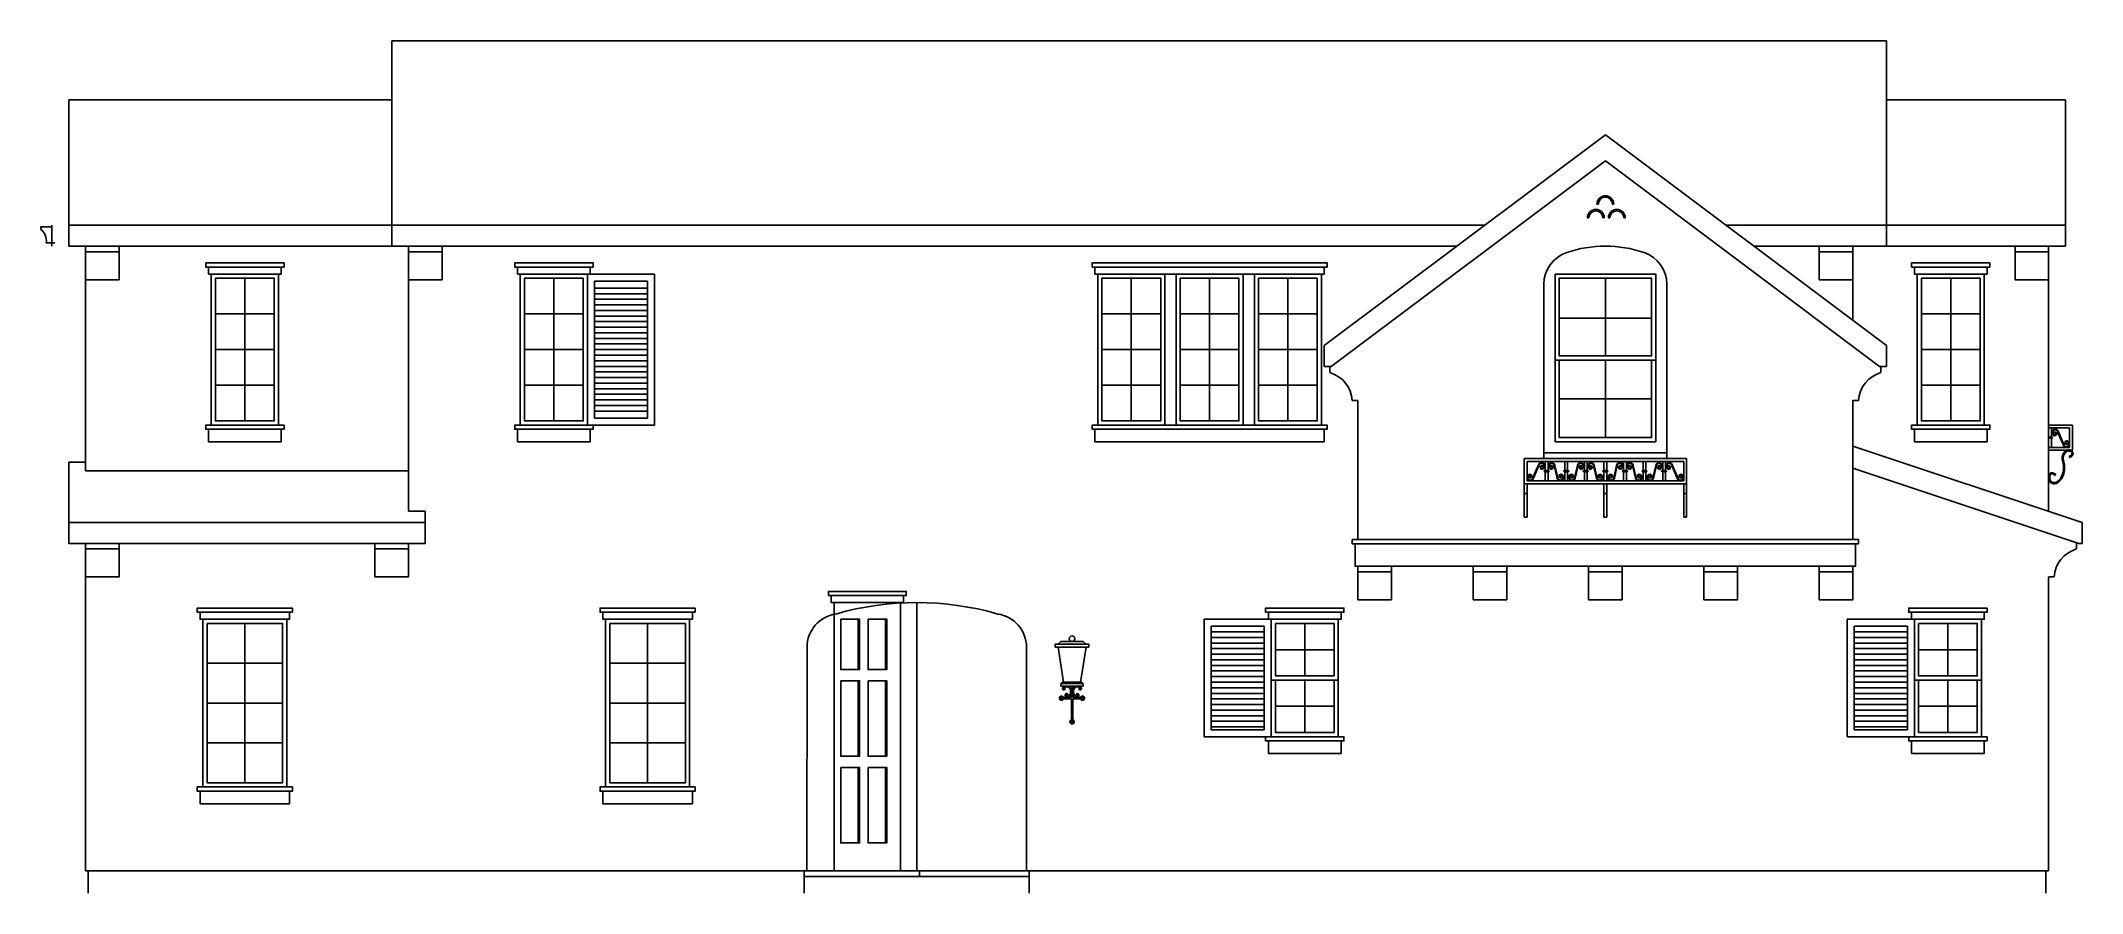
# Model space of a CAD drawing. Extents: x -5023 to 1783, y -1938 to 0.
# Drawn here: x -1058 to -328, y -1938 to -1633 of the extents above; entities that cross this region are included whole.
import ezdxf

# ---------------------------------------------------------------- set-up
doc = ezdxf.new("R2010")
doc.units = 0
doc.header["$LTSCALE"] = 48
doc.header["$MEASUREMENT"] = 0
for name, color, linetype in [('1EL-1', 1, 'CONTINUOUS'), ('1EL-7', 7, 'CONTINUOUS'), ('A-EXT ELEV', 7, 'CONTINUOUS'), ('A-EXT ELEV CORBELS', 3, 'CONTINUOUS'), ('A-EXT ELEV DR-WDO', 240, 'CONTINUOUS'), ('A-EXT ELEV TRIM', 42, 'CONTINUOUS'), ('A-SECT', 7, 'CONTINUOUS'), ('EL-BASE', 1, 'CONTINUOUS')]:
    doc.layers.add(name, color=color, linetype=linetype)

# ---------------------------------------------------------------- blocks, each defined once
blk = doc.blocks.new('A$C251E2BD5')
at = {"layer": 'A-EXT ELEV DR-WDO'}
for p, q in [((-12, -1.5), (-12, -52.5)), ((-1.5, -14.25), (-22.5, -14.25)), ((-1.5, -27), (-22.5, -27)), ((-1.5, -39.75), (-22.5, -39.75))]:
    blk.add_line(p, q, dxfattribs=at)
for points in [[(-24, 0), (0, 0), (0, -54), (-24, -54)], [(-22.5, -1.5), (-1.5, -1.5), (-1.5, -52.5), (-22.5, -52.5)]]:
    blk.add_lwpolyline(points, close=True, dxfattribs=at)
blk = doc.blocks.new('A$C7DB57AE6')
at = {"layer": 'A-EXT ELEV DR-WDO'}
for p, q in [((8.66, 90), (8.66, 72)), ((18.37, 90), (18.37, 72)), ((8.66, 68), (8.66, 41)), ((18.37, 68), (18.37, 41)), ((8.66, 37), (8.66, 10)), ((18.37, 37), (18.37, 10))]:
    blk.add_line(p, q, dxfattribs=at)
for points in [[(0, 96), (23.79, 96), (23.79, 0), (0, 0)], [(2.44, 90), (9.16, 90), (9.16, 72), (2.44, 72)], [(12.16, 90), (18.87, 90), (18.87, 72), (12.16, 72)], [(2.44, 68), (9.16, 68), (9.16, 41), (2.44, 41)], [(12.16, 68), (18.87, 68), (18.87, 41), (12.16, 41)], [(2.44, 37), (9.16, 37), (9.16, 10), (2.44, 10)], [(12.16, 37), (18.87, 37), (18.87, 10), (12.16, 10)]]:
    blk.add_lwpolyline(points, close=True, dxfattribs=at)

msp = doc.modelspace()

# ---------------------------------------------------------------- linework, layer by layer
at = {"layer": '1EL-1'}
msp.add_open_spline([(-337.27607, -1787.67696), (-337.39497, -1787.60402), (-337.51632, -1787.52952), (-337.80886, -1787.3593), (-337.98072, -1787.26625), (-338.33357, -1787.11807), (-338.51516, -1787.06051), (-338.8141, -1787.04429), (-338.91919, -1787.05176), (-339.10838, -1787.10189), (-339.19217, -1787.13834), (-339.33925, -1787.22967), (-339.40414, -1787.2842), (-339.58829, -1787.47649), (-339.67827, -1787.63292), (-339.81512, -1787.96906), (-339.86149, -1788.15017), (-339.91813, -1788.52766), (-339.92809, -1788.72404), (-339.90734, -1789.19267), (-339.8606, -1789.46606), (-339.71328, -1789.8869), (-339.63842, -1790.04416), (-339.44441, -1790.33224), (-339.32899, -1790.45715), (-338.91243, -1790.80195), (-338.56614, -1790.93874), (-337.9634, -1791.02855), (-337.70502, -1791.02014), (-337.22032, -1790.9196), (-336.99383, -1790.82906), (-336.57669, -1790.59499), (-336.38556, -1790.45159), (-335.95528, -1790.06216), (-335.73236, -1789.79875), (-335.22348, -1789.09448), (-334.97545, -1788.645), (-334.5852, -1787.72007), (-334.44452, -1787.24527), (-334.27443, -1786.37435), (-334.22839, -1785.98115), (-334.19079, -1785.18712), (-334.20043, -1784.78644), (-334.26685, -1784.15708), (-334.30203, -1783.92701), (-334.3948, -1783.47234), (-334.45055, -1783.25282), (-334.57978, -1782.74164), (-334.65111, -1782.45616), (-334.73506, -1781.90807), (-334.74634, -1781.64763), (-334.68293, -1781.12294), (-334.61067, -1780.86333), (-334.38545, -1780.38092), (-334.23382, -1780.15703), (-333.84968, -1779.75743), (-333.62068, -1779.58548), (-333.14498, -1779.34716), (-332.9, -1779.28134), (-332.54471, -1779.27731), (-332.42309, -1779.29476), (-332.18347, -1779.37167), (-332.06753, -1779.4309), (-331.87958, -1779.57145), (-331.80406, -1779.64896), (-331.70174, -1779.79839), (-331.66746, -1779.86687), (-331.61532, -1780.01955), (-331.59848, -1780.10187), (-331.58504, -1780.27609), (-331.59146, -1780.36765), (-331.62373, -1780.51101), (-331.64442, -1780.56698), (-331.6997, -1780.67067), (-331.73984, -1780.72283), (-331.84744, -1780.8273), (-331.91439, -1780.87821), (-332.1022, -1780.99427), (-332.23342, -1781.05556), (-332.49216, -1781.1561), (-332.61664, -1781.19622), (-332.74951, -1781.23871)], degree=3, knots=[0, 0, 0, 0, 0.533219101, 0.533219101, 1.271861741, 1.271861741, 2.010504381, 2.010504381, 2.383133643, 2.383133643, 2.68132307, 2.68132307, 2.979512496, 2.979512496, 3.643468674, 3.643468674, 4.307424852, 4.307424852, 4.971381029, 4.971381029, 5.881714452, 5.881714452, 6.456923266, 6.456923266, 7.03213208, 7.03213208, 8.344647359, 8.344647359, 9.307489571, 9.307489571, 10.270331783, 10.270331783, 11.233173995, 11.233173995, 12.626136141, 12.626136141, 14.841688319, 14.841688319, 17.057240496, 17.057240496, 18.850165562, 18.850165562, 20.643090627, 20.643090627, 21.674145887, 21.674145887, 22.705201146, 22.705201146, 24.148527124, 24.148527124, 25.591853101, 25.591853101, 27.035179078, 27.035179078, 28.442243651, 28.442243651, 29.849308225, 29.849308225, 31.256372799, 31.256372799, 32.037377535, 32.037377535, 32.818382272, 32.818382272, 33.505828832, 33.505828832, 34.021963807, 34.021963807, 34.538098783, 34.538098783, 35.121337219, 35.121337219, 35.564808444, 35.564808444, 36.085064909, 36.085064909, 36.605321375, 36.605321375, 37.352129608, 37.352129608, 38.019224479, 38.019224479, 38.019224479, 38.019224479], dxfattribs=at)
msp.add_spline([(-337.48303, -1788.01429), (-338.9838, -1787.48263), (-339.21927, -1789.95798), (-337.72908, -1790.61059), (-335.72904, -1789.11143), (-334.62901, -1785.91324), (-334.72901, -1783.81443), (-335.12902, -1781.71561), (-334.52901, -1779.91663), (-332.32896, -1778.91719), (-331.34177, -1779.63964), (-331.32894, -1780.81612), (-332.32896, -1781.51572), (-332.62896, -1781.61567)], degree=3, dxfattribs=at)
at = {"layer": '1EL-7'}
for p, q in [((-588.9208, -1761.26112), (-586.92126, -1761.26112)), ((-407.92172, -1761.26112), (-409.92126, -1761.26112)), ((-339.92126, -1770), (-338.42126, -1770)), ((-520.42126, -1782), (-476.42126, -1782)), ((-337.92172, -1824.34348), (-339.92126, -1824.34348)), ((-705.42126, -1849.07372), (-705.42126, -1929.5))]:
    msp.add_line(p, q, dxfattribs=at)
msp.add_lwpolyline([(-1052.92126, -1704.7588), (-1055.92126, -1704.7588, 0.256877768), (-1057.87783, -1699.9893), (-1057.875, -1699.02786), (-1053.92126, -1699.02786)], format="xyb", dxfattribs=at)
at = {"layer": 'A-EXT ELEV'}
for p, q in [((-932.42126, -1698.52786), (-932.42126, -1632.52786)), ((-397.92126, -1632.52786), (-932.42126, -1632.52786)), ((-397.92126, -1698.52786), (-397.92126, -1632.52786)), ((-1047.92126, -1698.52786), (-1047.92126, -1653.65286)), ((-932.42126, -1653.65286), (-1047.92126, -1653.65286)), ((-333.92126, -1653.65286), (-397.92126, -1653.65286)), ((-333.92126, -1698.52786), (-333.92126, -1653.65286)), ((-598.92126, -1741.5), (-498.42126, -1666.125)), ((-397.92126, -1741.5), (-498.42126, -1666.125)), ((-596.42126, -1749), (-498.42126, -1675.5)), ((-400.42126, -1749), (-498.42126, -1675.5)), ((-501.42126, -1690.94765), (-500.92126, -1690.94765)), ((-495.42126, -1690.94765), (-495.92126, -1690.94765)), ((-1053.92126, -1706.02786), (-1053.92126, -1698.52786)), ((-1047.92126, -1698.52786), (-541.62508, -1698.52786)), ((-1047.92126, -1706.02786), (-1047.92126, -1698.52786)), ((-932.42126, -1706.02786), (-932.42126, -1698.52786)), ((-504.83403, -1695.84686), (-504.33403, -1695.84686)), ((-498.83403, -1695.84686), (-499.33403, -1695.84686)), ((-497.30095, -1695.84686), (-496.80095, -1695.84686)), ((-491.30095, -1695.84686), (-491.80095, -1695.84686)), ((-455.21744, -1698.52786), (-333.92126, -1698.52786)), ((-397.92126, -1698.52786), (-397.92126, -1706.02786)), ((-333.92126, -1706.02786), (-333.92126, -1698.52786)), ((-1047.92126, -1706.02786), (-551.62508, -1706.02786)), ((-1041.92126, -1786.34348), (-1041.92126, -1706.02786)), ((-926.42126, -1800.84348), (-926.42126, -1706.02786)), ((-445.21744, -1706.02786), (-333.92126, -1706.02786)), ((-409.92126, -1732.5), (-409.92126, -1706.02786)), ((-339.92126, -1800.84348), (-339.92126, -1706.02786)), ((-598.92126, -1741.5), (-598.92126, -1749)), ((-397.92126, -1741.5), (-397.92126, -1749)), ((-598.92126, -1749), (-596.42126, -1749)), ((-596.9208, -1751.26112), (-596.9208, -1749)), ((-397.92126, -1749), (-400.42126, -1749)), ((-399.92172, -1751.26112), (-399.92172, -1749)), ((-409.92126, -1761.26112), (-409.92126, -1811)), ((-520.42126, -1780), (-476.42126, -1780)), ((-409.92126, -1777.51015), (-327.92126, -1804.84348)), ((-1047.92126, -1812.34348), (-1047.92126, -1783.34348)), ((-1047.92126, -1783.34348), (-1041.92126, -1783.34348)), ((-1041.92126, -1786.34348), (-926.42126, -1786.34348)), ((-409.92126, -1785.41584), (-329.13834, -1812.34348)), ((-926.42126, -1800.84348), (-920.42126, -1800.84348)), ((-920.42126, -1812.34348), (-920.42126, -1800.84348)), ((-1047.92126, -1804.84348), (-920.42126, -1804.84348)), ((-327.92126, -1804.84348), (-327.92126, -1812.34348)), ((-1047.92126, -1812.34348), (-920.42126, -1812.34348)), ((-1041.92126, -1929.5), (-1041.92126, -1812.34348)), ((-329.92172, -1814.34348), (-329.92172, -1812.08236)), ((-327.92126, -1812.34348), (-329.13834, -1812.34348)), ((-339.92126, -1929.5), (-339.92126, -1824.34348)), ((-744.6639, -1929.5), (-744.6639, -1833.49809)), ((-783.90654, -1929.5), (-783.89904, -1849.49809)), ((-565.42126, -1929.5), (-1041.92126, -1929.5)), ((-1040.92126, -1929.5), (-1040.92126, -1937.5)), ((-783.90654, -1929.5), (-784.90654, -1929.5)), ((-784.90654, -1929.5), (-784.90654, -1937.5)), ((-704.42126, -1931.5), (-784.90654, -1931.5)), ((-744.6639, -1929.5), (-743.6639, -1929.5)), ((-743.6639, -1929.5), (-743.6639, -1931.5)), ((-705.42126, -1929.5), (-704.42126, -1929.5)), ((-704.42126, -1929.5), (-704.42126, -1937.5)), ((-339.92126, -1929.5), (-565.42126, -1929.5)), ((-340.92126, -1929.5), (-340.92126, -1937.5)), ((-340.92126, -1929.5), (-340.92126, -1937.5))]:
    msp.add_line(p, q, dxfattribs=at)
for centre, radius, start, end in [((-501.83403, -1695.84686), 3, 0, 180), ((-501.83403, -1695.84686), 2.5, 0, 180), ((-498.42126, -1690.94765), 3, 0, 180), ((-498.42126, -1690.94765), 3, 135, 180), ((-498.42126, -1690.94765), 2.5, 0, 180), ((-494.30095, -1695.84686), 3, 0, 180), ((-494.30095, -1695.84686), 2.5, 0, 180), ((-501.83403, -1695.84686), 3, 135, 180), ((-494.30095, -1695.84686), 3, 135, 180), ((-599.96986, -1761.90037), 11.06753, 3.31116534, 74.00845117), ((-396.87266, -1761.90037), 11.06753, 105.99154883, 176.68883466), ((-326.87266, -1824.98273), 11.06753, 105.99154883, 176.68883466), ((-771.89904, -1849.49809), 12, 98.10365028, 180), ((-744.6564, -1937.16291), 103.66482, 73.79271957, 106.20728101), ((-717.41376, -1849.49809), 12, 0, 81.89635964)]:
    msp.add_arc(centre, radius, start, end, dxfattribs=at)
at = {"layer": 'A-EXT ELEV CORBELS'}
for points in [[(-1029.92126, -1708.02786), (-1029.92126, -1706.02786), (-1041.92126, -1706.02786), (-1041.92126, -1718.02786), (-1029.92126, -1718.02786), (-1029.92126, -1708.02786), (-1041.92126, -1708.02786)], [(-914.42126, -1708.02786), (-914.42126, -1706.02786), (-926.42126, -1706.02786), (-926.42126, -1718.02786), (-914.42126, -1718.02786), (-914.42126, -1708.02786), (-926.42126, -1708.02786)], [(-409.92126, -1708.02786), (-409.92126, -1706.02786), (-421.92126, -1706.02786), (-421.92126, -1718.02786), (-409.92126, -1718.02786), (-409.92126, -1708.02786), (-421.92126, -1708.02786)], [(-339.92126, -1708.02786), (-339.92126, -1706.02786), (-351.92126, -1706.02786), (-351.92126, -1718.02786), (-339.92126, -1718.02786), (-339.92126, -1708.02786), (-351.92126, -1708.02786)], [(-1029.92126, -1814.34348), (-1029.92126, -1812.34348), (-1041.92126, -1812.34348), (-1041.92126, -1824.34348), (-1029.92126, -1824.34348), (-1029.92126, -1814.34348), (-1041.92126, -1814.34348)], [(-926.42126, -1814.34348), (-926.42126, -1812.34348), (-938.42126, -1812.34348), (-938.42126, -1824.34348), (-926.42126, -1824.34348), (-926.42126, -1814.34348), (-938.42126, -1814.34348)], [(-574.92126, -1822.5), (-574.92126, -1820.5), (-586.92126, -1820.5), (-586.92126, -1832.5), (-574.92126, -1832.5), (-574.92126, -1822.5), (-586.92126, -1822.5)], [(-533.67126, -1822.5), (-533.67126, -1820.5), (-545.67126, -1820.5), (-545.67126, -1832.5), (-533.67126, -1832.5), (-533.67126, -1822.5), (-545.67126, -1822.5)], [(-492.42126, -1822.5), (-492.42126, -1820.5), (-504.42126, -1820.5), (-504.42126, -1832.5), (-492.42126, -1832.5), (-492.42126, -1822.5), (-504.42126, -1822.5)], [(-451.17126, -1822.5), (-451.17126, -1820.5), (-463.17126, -1820.5), (-463.17126, -1832.5), (-451.17126, -1832.5), (-451.17126, -1822.5), (-463.17126, -1822.5)], [(-409.92126, -1822.5), (-409.92126, -1820.5), (-421.92126, -1820.5), (-421.92126, -1832.5), (-409.92126, -1832.5), (-409.92126, -1822.5), (-421.92126, -1822.5)]]:
    msp.add_lwpolyline(points, dxfattribs=at)
at = {"layer": 'A-EXT ELEV DR-WDO'}
for p, q in [((-498.42126, -1717.5), (-498.42126, -1745.25)), ((-514.92126, -1731.7415), (-481.92126, -1731.7415)), ((-480.42126, -1746.75), (-516.42126, -1746.75)), ((-498.42126, -1746.75), (-498.42126, -1774.5)), ((-514.92126, -1760.625), (-481.92126, -1760.625)), ((-984.92126, -1841), (-984.92126, -1898)), ((-840.90654, -1841), (-840.90654, -1898)), ((-605.92126, -1841), (-605.92126, -1859.75)), ((-375.9212, -1841), (-375.9212, -1859.75)), ((-616.42126, -1850.375), (-595.42126, -1850.375)), ((-386.4212, -1850.375), (-365.4212, -1850.375)), ((-971.42126, -1855.25), (-998.42126, -1855.25)), ((-827.40654, -1855.25), (-854.40654, -1855.25)), ((-593.92126, -1861.25), (-617.92126, -1861.25)), ((-605.92126, -1861.25), (-605.92126, -1880)), ((-363.9212, -1861.25), (-387.9212, -1861.25)), ((-375.9212, -1861.25), (-375.9212, -1880)), ((-971.42126, -1869.5), (-998.42126, -1869.5)), ((-827.40654, -1869.5), (-854.40654, -1869.5)), ((-616.42126, -1870.625), (-595.42126, -1870.625)), ((-386.4212, -1870.625), (-365.4212, -1870.625)), ((-971.42126, -1883.75), (-998.42126, -1883.75)), ((-827.40654, -1883.75), (-854.40654, -1883.75))]:
    msp.add_line(p, q, dxfattribs=at)
for points in [[(-516.42126, -1716), (-480.42126, -1716), (-480.42126, -1746.75), (-516.42126, -1746.75)], [(-516.42126, -1716), (-480.42126, -1716), (-480.42126, -1776), (-516.42126, -1776)], [(-514.92126, -1717.5), (-481.92126, -1717.5), (-481.92126, -1745.25), (-514.92126, -1745.25)], [(-516.42126, -1746.75), (-480.42126, -1746.75), (-480.42126, -1776), (-516.42126, -1776)], [(-514.92126, -1746.75), (-481.92126, -1746.75), (-481.92126, -1774.5), (-514.92126, -1774.5)], [(-999.92126, -1839.5), (-969.92126, -1839.5), (-969.92126, -1899.5), (-999.92126, -1899.5)], [(-998.42126, -1841), (-971.42126, -1841), (-971.42126, -1898), (-998.42126, -1898)], [(-855.90654, -1839.5), (-825.90654, -1839.5), (-825.90654, -1899.5), (-855.90654, -1899.5)], [(-854.40654, -1841), (-827.40654, -1841), (-827.40654, -1898), (-854.40654, -1898)], [(-617.92126, -1839.5), (-593.92126, -1839.5), (-593.92126, -1861.25), (-617.92126, -1861.25)], [(-617.92126, -1839.5), (-593.92126, -1839.5), (-593.92126, -1881.5), (-617.92126, -1881.5)], [(-616.42126, -1841), (-595.42126, -1841), (-595.42126, -1859.75), (-616.42126, -1859.75)], [(-387.9212, -1839.5), (-363.9212, -1839.5), (-363.9212, -1861.25), (-387.9212, -1861.25)], [(-387.9212, -1839.5), (-363.9212, -1839.5), (-363.9212, -1881.5), (-387.9212, -1881.5)], [(-386.4212, -1841), (-365.4212, -1841), (-365.4212, -1859.75), (-386.4212, -1859.75)], [(-617.92126, -1861.25), (-593.92126, -1861.25), (-593.92126, -1881.5), (-617.92126, -1881.5)], [(-616.42126, -1861.25), (-595.42126, -1861.25), (-595.42126, -1880), (-616.42126, -1880)], [(-387.9212, -1861.25), (-363.9212, -1861.25), (-363.9212, -1881.5), (-387.9212, -1881.5)], [(-386.4212, -1861.25), (-365.4212, -1861.25), (-365.4212, -1880), (-386.4212, -1880)]]:
    msp.add_lwpolyline(points, close=True, dxfattribs=at)
at = {"layer": 'A-EXT ELEV TRIM'}
msp.add_line((-637.93093, -1716), (-641.93093, -1716), dxfattribs=at)
for points in [[(-970.92126, -1712), (-998.92126, -1712), (-998.92126, -1713.5), (-997.92126, -1713.5), (-997.92126, -1716), (-971.92126, -1716), (-971.92126, -1713.5), (-970.92126, -1713.5), (-970.92126, -1712), (-970.92126, -1713.5), (-998.92126, -1713.5)], [(-860.42126, -1712), (-888.42126, -1712), (-888.42126, -1713.5), (-887.42126, -1713.5), (-887.42126, -1716), (-861.42126, -1716), (-861.42126, -1713.5), (-860.42126, -1713.5), (-860.42126, -1712), (-860.42126, -1713.5), (-888.42126, -1713.5)], [(-597.93093, -1712), (-681.93093, -1712), (-681.93093, -1713.5), (-680.93093, -1713.5), (-680.93093, -1716), (-598.93093, -1716), (-598.93093, -1713.5), (-597.93093, -1713.5), (-597.93093, -1712), (-597.93093, -1713.5), (-681.93093, -1713.5)], [(-360.92126, -1712), (-388.92126, -1712), (-388.92126, -1713.5), (-387.92126, -1713.5), (-387.92126, -1716), (-361.92126, -1716), (-361.92126, -1713.5), (-360.92126, -1713.5), (-360.92126, -1712), (-360.92126, -1713.5), (-388.92126, -1713.5)], [(-971.92126, -1771.5), (-970.92126, -1771.5), (-970.92126, -1770), (-998.92126, -1770), (-998.92126, -1771.5), (-971.92126, -1771.5), (-971.92126, -1776), (-997.92126, -1776), (-997.92126, -1771.5)], [(-861.42126, -1771.5), (-860.42126, -1771.5), (-860.42126, -1770), (-888.42126, -1770), (-888.42126, -1771.5), (-861.42126, -1771.5), (-861.42126, -1776), (-887.42126, -1776), (-887.42126, -1771.5)], [(-598.93093, -1771.5), (-597.93093, -1771.5), (-597.93093, -1770), (-681.93093, -1770), (-681.93093, -1771.5), (-598.93093, -1771.5), (-598.93093, -1776), (-680.93093, -1776), (-680.93093, -1771.5)], [(-361.92126, -1771.5), (-360.92126, -1771.5), (-360.92126, -1770), (-388.92126, -1770), (-388.92126, -1771.5), (-361.92126, -1771.5), (-361.92126, -1776), (-387.92126, -1776), (-387.92126, -1771.5)], [(-587.92126, -1812.5), (-588.92126, -1812.5), (-588.92126, -1811), (-407.92126, -1811), (-407.92126, -1812.5), (-587.92126, -1812.5), (-587.92126, -1820.5), (-408.92126, -1820.5), (-408.92126, -1812.5)], [(-748.42152, -1829.5), (-776.24975, -1829.5), (-776.24975, -1831), (-775.24975, -1831), (-775.24975, -1833.5), (-749.42152, -1833.5), (-749.42152, -1831), (-748.42152, -1831), (-748.42152, -1829.5), (-748.42152, -1831), (-776.24975, -1831)], [(-967.92126, -1835.5), (-1001.92126, -1835.5), (-1001.92126, -1837), (-1000.92126, -1837), (-1000.92126, -1839.5), (-968.92126, -1839.5), (-968.92126, -1837), (-967.92126, -1837), (-967.92126, -1835.5), (-967.92126, -1837), (-1001.92126, -1837)], [(-823.90654, -1835.5), (-857.90654, -1835.5), (-857.90654, -1837), (-856.90654, -1837), (-856.90654, -1839.5), (-824.90654, -1839.5), (-824.90654, -1837), (-823.90654, -1837), (-823.90654, -1835.5), (-823.90654, -1837), (-857.90654, -1837)], [(-591.92126, -1835.5), (-619.92126, -1835.5), (-619.92126, -1837), (-618.92126, -1837), (-618.92126, -1839.5), (-592.92126, -1839.5), (-592.92126, -1837), (-591.92126, -1837), (-591.92126, -1835.5), (-591.92126, -1837), (-619.92126, -1837)], [(-361.9212, -1835.5), (-389.9212, -1835.5), (-389.9212, -1837), (-388.9212, -1837), (-388.9212, -1839.5), (-362.9212, -1839.5), (-362.9212, -1837), (-361.9212, -1837), (-361.9212, -1835.5), (-361.9212, -1837), (-389.9212, -1837)], [(-592.92126, -1883), (-591.92126, -1883), (-591.92126, -1881.5), (-619.92126, -1881.5), (-619.92126, -1883), (-592.92126, -1883), (-592.92126, -1887.5), (-618.92126, -1887.5), (-618.92126, -1883)], [(-362.9212, -1883), (-361.9212, -1883), (-361.9212, -1881.5), (-389.9212, -1881.5), (-389.9212, -1883), (-362.9212, -1883), (-362.9212, -1887.5), (-388.9212, -1887.5), (-388.9212, -1883)], [(-968.92126, -1901), (-967.92126, -1901), (-967.92126, -1899.5), (-1001.92126, -1899.5), (-1001.92126, -1901), (-968.92126, -1901), (-968.92126, -1905.5), (-1000.92126, -1905.5), (-1000.92126, -1901)], [(-824.90654, -1901), (-823.90654, -1901), (-823.90654, -1899.5), (-857.90654, -1899.5), (-857.90654, -1901), (-824.90654, -1901), (-824.90654, -1905.5), (-856.90654, -1905.5), (-856.90654, -1901)]]:
    msp.add_lwpolyline(points, dxfattribs=at)
at = {"layer": 'A-SECT'}
for p, q in [((-520.42126, -1782), (-520.42126, -1719.63859)), ((-476.42126, -1719.63859), (-476.42126, -1782)), ((-586.92126, -1811), (-586.92126, -1761.26112)), ((-338.42126, -1770), (-339.92126, -1770)), ((-476.42126, -1782), (-520.42126, -1782))]:
    msp.add_line(p, q, dxfattribs=at)
for centre, radius, start, end in [((-498.42126, -1749.33333), 43.33333, 71.38853603, 108.61146397), ((-508.42126, -1719.63859), 12, 108.61146397, 180), ((-488.42126, -1719.63859), 12, 0, 71.38853603)]:
    msp.add_arc(centre, radius, start, end, dxfattribs=at)
at = {"layer": 'EL-BASE'}
for p, q in [((-859.92126, -1718.5), (-840.92126, -1718.5)), ((-859.92126, -1767.5), (-859.92126, -1718.5)), ((-840.92126, -1718.5), (-840.92126, -1767.5)), ((-840.92126, -1767.5), (-859.92126, -1767.5)), ((-339.92126, -1771), (-339.92126, -1774.25)), ((-338.92126, -1771), (-338.92126, -1774.25)), ((-339.92126, -1774.5), (-338.42126, -1774.5)), ((-339.92126, -1774.75), (-339.92126, -1778)), ((-338.92126, -1774.25), (-338.42126, -1774.5)), ((-338.42126, -1774.5), (-338.92126, -1774.75)), ((-338.92126, -1774.75), (-338.92126, -1778)), ((-519.92126, -1786.25), (-520.42126, -1786.5)), ((-520.42126, -1786.5), (-518.42126, -1786.5)), ((-520.42126, -1786.5), (-519.92126, -1786.75)), ((-519.92126, -1783), (-519.92126, -1786.25)), ((-519.92126, -1786.75), (-519.92126, -1790)), ((-518.92126, -1783), (-518.92126, -1786.25)), ((-518.92126, -1786.25), (-518.42126, -1786.5)), ((-518.42126, -1786.5), (-518.92126, -1786.75)), ((-518.92126, -1786.75), (-518.92126, -1790)), ((-512.92126, -1786.25), (-513.42126, -1786.5)), ((-513.42126, -1786.5), (-512.92126, -1786.75)), ((-513.42126, -1786.5), (-511.42126, -1786.5)), ((-512.92126, -1783), (-512.92126, -1786.25)), ((-512.92126, -1786.75), (-512.92126, -1790)), ((-511.92126, -1783), (-511.92126, -1786.25)), ((-511.92126, -1786.25), (-511.42126, -1786.5)), ((-511.42126, -1786.5), (-511.92126, -1786.75)), ((-511.92126, -1786.75), (-511.92126, -1790)), ((-505.92126, -1786.25), (-506.42126, -1786.5)), ((-506.42126, -1786.5), (-505.92126, -1786.75)), ((-506.42126, -1786.5), (-504.42126, -1786.5)), ((-505.92126, -1783), (-505.92126, -1786.25)), ((-505.92126, -1786.75), (-505.92126, -1790)), ((-504.92126, -1783), (-504.92126, -1786.25)), ((-504.92126, -1786.25), (-504.42126, -1786.5)), ((-504.42126, -1786.5), (-504.92126, -1786.75)), ((-504.92126, -1786.75), (-504.92126, -1790)), ((-498.92126, -1786.25), (-499.42126, -1786.5)), ((-499.42126, -1786.5), (-498.92126, -1786.75)), ((-499.42126, -1786.5), (-497.42126, -1786.5)), ((-498.92126, -1783), (-498.92126, -1786.25)), ((-498.92126, -1786.75), (-498.92126, -1790)), ((-497.92126, -1783), (-497.92126, -1786.25)), ((-497.92126, -1786.25), (-497.42126, -1786.5)), ((-497.42126, -1786.5), (-497.92126, -1786.75)), ((-497.92126, -1786.75), (-497.92126, -1790)), ((-491.92126, -1786.25), (-492.42126, -1786.5)), ((-492.42126, -1786.5), (-491.92126, -1786.75)), ((-492.42126, -1786.5), (-490.42126, -1786.5)), ((-491.92126, -1783), (-491.92126, -1786.25)), ((-491.92126, -1786.75), (-491.92126, -1790)), ((-490.92126, -1783), (-490.92126, -1786.25)), ((-490.92126, -1786.25), (-490.42126, -1786.5)), ((-490.42126, -1786.5), (-490.92126, -1786.75)), ((-490.92126, -1786.75), (-490.92126, -1790)), ((-484.92126, -1786.25), (-485.42126, -1786.5)), ((-485.42126, -1786.5), (-484.92126, -1786.75)), ((-485.42126, -1786.5), (-483.42126, -1786.5)), ((-484.92126, -1783), (-484.92126, -1786.25)), ((-484.92126, -1786.75), (-484.92126, -1790)), ((-483.92126, -1783), (-483.92126, -1786.25)), ((-483.92126, -1786.25), (-483.42126, -1786.5)), ((-483.42126, -1786.5), (-483.92126, -1786.75)), ((-483.92126, -1786.75), (-483.92126, -1790)), ((-477.92126, -1786.25), (-478.42126, -1786.5)), ((-478.42126, -1786.5), (-477.92126, -1786.75)), ((-478.42126, -1786.5), (-476.42126, -1786.5)), ((-477.92126, -1783), (-477.92126, -1786.25)), ((-477.92126, -1786.75), (-477.92126, -1790)), ((-476.92126, -1783), (-476.92126, -1786.25)), ((-476.92126, -1786.25), (-476.42126, -1786.5)), ((-476.42126, -1786.5), (-476.92126, -1786.75)), ((-476.92126, -1786.75), (-476.92126, -1790)), ((-527.42126, -1791), (-527.42126, -1794.5)), ((-526.42126, -1791), (-526.42126, -1794.5)), ((-498.92126, -1791), (-498.92126, -1794.5)), ((-497.92126, -1791), (-497.92126, -1794.5)), ((-470.42126, -1791), (-470.42126, -1794.5)), ((-469.42126, -1791), (-469.42126, -1794.5)), ((-639.42126, -1842), (-620.42126, -1842)), ((-639.42126, -1879), (-639.42126, -1842)), ((-620.42126, -1842), (-620.42126, -1879)), ((-409.4212, -1842), (-390.4212, -1842)), ((-409.4212, -1879), (-409.4212, -1842)), ((-390.4212, -1842), (-390.4212, -1879)), ((-689.12822, -1867.24872), (-689.12822, -1867.24872)), ((-620.42126, -1879), (-639.42126, -1879)), ((-390.4212, -1879), (-409.4212, -1879))]:
    msp.add_line(p, q, dxfattribs=at)
at = {"layer": 'EL-BASE', "color": 1}
for p, q in [((-859.92126, -1721), (-840.92126, -1721)), ((-859.92126, -1723), (-840.92126, -1723)), ((-859.92126, -1725), (-840.92126, -1725)), ((-859.92126, -1727), (-840.92126, -1727)), ((-859.92126, -1729), (-840.92126, -1729)), ((-859.92126, -1731), (-840.92126, -1731)), ((-859.92126, -1733), (-840.92126, -1733)), ((-859.92126, -1735), (-840.92126, -1735)), ((-859.92126, -1737), (-840.92126, -1737)), ((-859.92126, -1739), (-840.92126, -1739)), ((-859.92126, -1741), (-840.92126, -1741)), ((-859.92126, -1743), (-840.92126, -1743)), ((-859.92126, -1745), (-840.92126, -1745)), ((-859.92126, -1747), (-840.92126, -1747)), ((-859.92126, -1749), (-840.92126, -1749)), ((-859.92126, -1751), (-840.92126, -1751)), ((-859.92126, -1753), (-840.92126, -1753)), ((-859.92126, -1755), (-840.92126, -1755)), ((-859.92126, -1755), (-840.92126, -1755)), ((-859.92126, -1757), (-840.92126, -1757)), ((-859.92126, -1759), (-840.92126, -1759)), ((-859.92126, -1761), (-840.92126, -1761)), ((-859.92126, -1761), (-840.92126, -1761)), ((-859.92126, -1763), (-840.92126, -1763)), ((-859.92126, -1765), (-840.92126, -1765)), ((-336.68888, -1772.49464), (-334.76196, -1776.99105)), ((-336.44335, -1772.4474), (-334.51643, -1776.94381)), ((-339.92126, -1774.25), (-338.92126, -1774.25)), ((-339.92126, -1774.75), (-338.92126, -1774.75)), ((-522.39917, -1784.4474), (-524.32609, -1788.94381)), ((-522.15365, -1784.49464), (-524.08057, -1788.99105)), ((-519.92126, -1786.25), (-518.92126, -1786.25)), ((-519.92126, -1786.75), (-518.92126, -1786.75)), ((-515.63769, -1788.99105), (-516.68888, -1784.49464)), ((-516.44335, -1784.4474), (-515.39216, -1788.94381)), ((-512.92126, -1786.25), (-511.92126, -1786.25)), ((-512.92126, -1786.75), (-511.92126, -1786.75)), ((-508.39917, -1784.4474), (-509.45037, -1788.94381)), ((-509.20484, -1788.99105), (-508.15365, -1784.49464)), ((-505.92126, -1786.25), (-504.92126, -1786.25)), ((-505.92126, -1786.75), (-504.92126, -1786.75)), ((-501.63769, -1788.99105), (-502.68888, -1784.49464)), ((-502.44335, -1784.4474), (-501.39216, -1788.94381)), ((-498.92126, -1786.25), (-497.92126, -1786.25)), ((-498.92126, -1786.75), (-497.92126, -1786.75)), ((-494.39917, -1784.4474), (-495.45037, -1788.94381)), ((-495.20484, -1788.99105), (-494.15365, -1784.49464)), ((-491.92126, -1786.25), (-490.92126, -1786.25)), ((-491.92126, -1786.75), (-490.92126, -1786.75)), ((-487.63769, -1788.99105), (-488.68888, -1784.49464)), ((-488.44335, -1784.4474), (-487.39216, -1788.94381)), ((-484.92126, -1786.25), (-483.92126, -1786.25)), ((-484.92126, -1786.75), (-483.92126, -1786.75)), ((-480.39917, -1784.4474), (-481.45037, -1788.94381)), ((-481.20484, -1788.99105), (-480.15365, -1784.49464)), ((-477.92126, -1786.25), (-476.92126, -1786.25)), ((-477.92126, -1786.75), (-476.92126, -1786.75)), ((-474.68888, -1784.49464), (-472.76196, -1788.99105)), ((-474.44335, -1784.4474), (-472.51643, -1788.94381)), ((-527.42126, -1794.5), (-527.42126, -1803)), ((-526.42126, -1794.5), (-526.42126, -1803)), ((-498.92126, -1794.5), (-498.92126, -1803)), ((-497.92126, -1794.5), (-497.92126, -1803)), ((-470.42126, -1794.5), (-470.42126, -1803)), ((-469.42126, -1794.5), (-469.42126, -1803)), ((-527.42126, -1803), (-526.42126, -1803)), ((-498.92126, -1803), (-497.92126, -1803)), ((-469.42126, -1803), (-470.42126, -1803)), ((-639.42126, -1844), (-620.42126, -1844)), ((-639.42126, -1846), (-620.42126, -1846)), ((-409.4212, -1844), (-390.4212, -1844)), ((-409.4212, -1846), (-390.4212, -1846)), ((-694.12822, -1848.45674), (-684.12822, -1848.45674)), ((-694.12822, -1849.45674), (-684.12822, -1849.45674)), ((-639.42126, -1848), (-620.42126, -1848)), ((-639.42126, -1850), (-620.42126, -1850)), ((-639.42126, -1852), (-620.42126, -1852)), ((-639.42126, -1854), (-620.42126, -1854)), ((-409.4212, -1848), (-390.4212, -1848)), ((-409.4212, -1850), (-390.4212, -1850)), ((-409.4212, -1852), (-390.4212, -1852)), ((-409.4212, -1854), (-390.4212, -1854)), ((-639.42126, -1856), (-620.42126, -1856)), ((-639.42126, -1858), (-620.42126, -1858)), ((-639.42126, -1860), (-620.42126, -1860)), ((-409.4212, -1856), (-390.4212, -1856)), ((-409.4212, -1858), (-390.4212, -1858)), ((-409.4212, -1860), (-390.4212, -1860)), ((-692.62822, -1862.45674), (-685.62822, -1862.45674)), ((-692.20514, -1861.95674), (-686.0513, -1861.95674)), ((-639.42126, -1862), (-620.42126, -1862)), ((-639.42126, -1864), (-620.42126, -1864)), ((-639.42126, -1866), (-620.42126, -1866)), ((-639.42126, -1868), (-620.42126, -1868)), ((-409.4212, -1862), (-390.4212, -1862)), ((-409.4212, -1864), (-390.4212, -1864)), ((-409.4212, -1866), (-390.4212, -1866)), ((-409.4212, -1868), (-390.4212, -1868)), ((-639.42126, -1870), (-620.42126, -1870)), ((-639.42126, -1872), (-620.42126, -1872)), ((-639.42126, -1874), (-620.42126, -1874)), ((-409.4212, -1870), (-390.4212, -1870)), ((-409.4212, -1872), (-390.4212, -1872)), ((-409.4212, -1874), (-390.4212, -1874)), ((-639.42126, -1876), (-620.42126, -1876)), ((-639.42126, -1878), (-620.42126, -1878)), ((-409.4212, -1876), (-390.4212, -1876)), ((-409.4212, -1878), (-390.4212, -1878))]:
    msp.add_line(p, q, dxfattribs=at)
at = {"layer": 'EL-BASE', "color": 2}
for p, q in [((-331.42126, -1770), (-339.92126, -1770)), ((-332.42126, -1771), (-339.92126, -1771)), ((-332.42126, -1771), (-332.42126, -1778)), ((-331.42126, -1770), (-331.42126, -1779)), ((-332.42126, -1778), (-339.92126, -1778)), ((-331.42126, -1779), (-339.92126, -1779)), ((-527.42126, -1782), (-527.42126, -1791)), ((-469.42126, -1782), (-527.42126, -1782)), ((-526.42126, -1783), (-526.42126, -1790)), ((-470.42126, -1783), (-526.42126, -1783)), ((-470.42126, -1783), (-470.42126, -1790)), ((-469.42126, -1782), (-469.42126, -1791)), ((-469.42126, -1791), (-527.42126, -1791)), ((-526.42126, -1794.5), (-527.42126, -1794.5)), ((-470.42126, -1790), (-526.42126, -1790)), ((-497.92126, -1794.5), (-498.92126, -1794.5)), ((-469.42126, -1794.5), (-470.42126, -1794.5)), ((-695.12822, -1848.45674), (-695.12822, -1849.45674)), ((-695.12822, -1848.45674), (-694.12822, -1848.45674)), ((-695.12822, -1849.45674), (-694.12822, -1849.45674)), ((-693.12822, -1847.45674), (-694.12822, -1848.45674)), ((-692.20514, -1861.95674), (-694.12822, -1849.45674)), ((-693.12822, -1847.45674), (-685.12822, -1847.45674)), ((-686.0513, -1861.95674), (-684.12822, -1849.45674)), ((-685.12822, -1847.45674), (-684.12822, -1848.45674)), ((-684.12822, -1848.45674), (-683.12822, -1848.45674)), ((-684.12822, -1849.45674), (-683.12822, -1849.45674)), ((-683.12822, -1848.45674), (-683.12822, -1849.45674)), ((-693.12822, -1862.45674), (-692.62822, -1862.45674)), ((-693.12822, -1862.45674), (-693.12822, -1863.45674)), ((-693.12822, -1863.45674), (-685.12822, -1863.45674)), ((-692.87822, -1867.45674), (-689.37822, -1867.45674)), ((-692.87822, -1867.95674), (-689.37822, -1867.95674)), ((-692.62822, -1861.95674), (-692.20514, -1861.95674)), ((-692.62822, -1861.95674), (-692.62822, -1862.45674)), ((-689.37822, -1863.45674), (-689.37822, -1867.45674)), ((-689.37822, -1867.95674), (-689.37822, -1876.20674)), ((-688.87822, -1863.45674), (-688.87822, -1867.45674)), ((-688.87822, -1867.45674), (-685.37822, -1867.45674)), ((-688.87822, -1867.95674), (-688.87822, -1876.20674)), ((-688.87822, -1867.95674), (-685.37822, -1867.95674)), ((-686.0513, -1861.95674), (-685.62822, -1861.95674)), ((-685.62822, -1861.95674), (-685.62822, -1862.45674)), ((-685.62822, -1862.45674), (-685.12822, -1862.45674)), ((-685.12822, -1862.45674), (-685.12822, -1863.45674))]:
    msp.add_line(p, q, dxfattribs=at)
at = {"layer": 'EL-BASE'}
for points in [[(-838.42126, -1716), (-862.42126, -1716), (-862.42126, -1770), (-838.42126, -1770)], [(-617.92126, -1839.5), (-641.92126, -1839.5), (-641.92126, -1881.5), (-617.92126, -1881.5)], [(-387.9212, -1839.5), (-411.9212, -1839.5), (-411.9212, -1881.5), (-387.9212, -1881.5)]]:
    msp.add_lwpolyline(points, close=True, dxfattribs=at)
at = {"layer": 'EL-BASE', "color": 1}
for points in [[(-691.66262, -1864.15571, -1.733427468), (-692.42231, -1864.03255, -0.709661825), (-689.37822, -1865.3155, -0.174164155), (-690.2151, -1867.25532, -0.7767426), (-691.54969, -1866.37265, -0.776703046), (-690.66305, -1866.446, -1.011447051), (-690.90568, -1866.50624, 0.810480679), (-691.31353, -1866.45469, 0.770102723), (-690.39016, -1867.07647, 0.17317954), (-689.62773, -1865.2999, 0.7078246), (-692.23197, -1864.19483, 1.706755962), (-691.89628, -1864.24461, -1.011447051)], [(-686.59382, -1864.15571, 1.733427468), (-685.83413, -1864.03255, 0.709661825), (-688.87822, -1865.3155, 0.174164155), (-688.04134, -1867.25532, 0.7767426), (-686.70675, -1866.37265, 0.776703046), (-687.59339, -1866.446, 1.011447051), (-687.35076, -1866.50624, -0.810480679), (-686.94291, -1866.45469, -0.770102723), (-687.86628, -1867.07647, -0.17317954), (-688.62871, -1865.2999, -0.7078246), (-686.02447, -1864.19483, -1.706755962), (-686.36016, -1864.24461, 1.011447051)]]:
    msp.add_lwpolyline(points, format="xyb", close=True, dxfattribs=at)
msp.add_circle((-689.12822, -1846.45674), 1, dxfattribs=at)
for centre, radius, start, end in [((-337.51515, -1772.63075), 1.24788, 161.18419747, 243.3039865), ((-337.60053, -1772.65335), 1.17537, 10.09184122, 158.79793163), ((-337.51515, -1772.63075), 0.99788, 161.48434105, 247.06786837), ((-337.60053, -1772.65335), 0.92537, 9.87585928, 158.47678048), ((-337.76476, -1773.17366), 0.65103, 241.46401339, 108.05700685), ((-337.92781, -1772.67354), 0.125, 108.05700685, 288.05700685), ((-337.76476, -1773.17366), 0.40103, 249.68961328, 108.05700685), ((-333.60477, -1776.7851), 1.17537, 190.09184122, 338.79793163), ((-333.60477, -1776.7851), 0.92537, 189.87585928, 338.47678048), ((-333.44054, -1776.26479), 0.65103, 61.46401339, 288.05700685), ((-333.44054, -1776.26479), 0.40103, 69.68961328, 288.05700685), ((-333.27749, -1776.76491), 0.125, 288.05700685, 108.05700685), ((-333.69016, -1776.8077), 0.99788, 341.48434105, 67.06786837), ((-333.69016, -1776.8077), 1.24788, 341.18419747, 63.3039865), ((-525.15237, -1788.8077), 1.24788, 116.6960135, 198.81580253), ((-525.15237, -1788.8077), 0.99788, 112.93213163, 198.51565895), ((-525.40198, -1788.26479), 0.65103, 251.94299315, 118.53598661), ((-525.40198, -1788.26479), 0.40103, 251.94299315, 110.31038672), ((-521.24199, -1784.65335), 1.17537, 21.20206837, 169.90815878), ((-521.24199, -1784.65335), 0.92537, 21.52321952, 170.12414072), ((-521.07776, -1785.17366), 0.65103, 71.94299315, 298.53598661), ((-521.07776, -1785.17366), 0.40103, 71.94299315, 290.31038672), ((-520.91471, -1784.67354), 0.125, 251.94299315, 71.94299315), ((-521.32737, -1784.63075), 0.99788, 292.93213163, 18.51565895), ((-521.32737, -1784.63075), 1.24788, 296.6960135, 18.81580253), ((-517.51515, -1784.63075), 1.24788, 161.18419747, 243.3039865), ((-517.60053, -1784.65335), 1.17537, 10.09184122, 158.79793163), ((-517.51515, -1784.63075), 0.99788, 161.48434105, 247.06786837), ((-517.60053, -1784.65335), 0.92537, 9.87585928, 158.47678048), ((-517.76476, -1785.17366), 0.65103, 241.46401339, 108.05700685), ((-517.92781, -1784.67354), 0.125, 108.05700685, 288.05700685), ((-517.76476, -1785.17366), 0.40103, 249.68961328, 108.05700685), ((-514.31627, -1788.26479), 0.65103, 61.46401339, 288.05700685), ((-514.31627, -1788.26479), 0.40103, 69.68961328, 288.05700685), ((-514.56589, -1788.8077), 0.99788, 341.48434105, 67.06786837), ((-514.56589, -1788.8077), 1.24788, 341.18419747, 63.3039865), ((-510.27664, -1788.8077), 1.24788, 116.6960135, 198.81580253), ((-510.27664, -1788.8077), 0.99788, 112.93213163, 198.51565895), ((-510.52625, -1788.26479), 0.65103, 251.94299315, 118.53598661), ((-510.52625, -1788.26479), 0.40103, 251.94299315, 110.31038672), ((-507.24199, -1784.65335), 1.17537, 21.20206837, 169.90815878), ((-507.24199, -1784.65335), 0.92537, 21.52321952, 170.12414072), ((-507.07776, -1785.17366), 0.65103, 71.94299315, 298.53598661), ((-507.07776, -1785.17366), 0.40103, 71.94299315, 290.31038672), ((-506.91471, -1784.67354), 0.125, 251.94299315, 71.94299315), ((-507.32737, -1784.63075), 0.99788, 292.93213163, 18.51565895), ((-507.32737, -1784.63075), 1.24788, 296.6960135, 18.81580253), ((-503.51515, -1784.63075), 1.24788, 161.18419747, 243.3039865), ((-503.60053, -1784.65335), 1.17537, 10.09184122, 158.79793163), ((-503.51515, -1784.63075), 0.99788, 161.48434105, 247.06786837), ((-503.60053, -1784.65335), 0.92537, 9.87585928, 158.47678048), ((-503.76476, -1785.17366), 0.65103, 241.46401339, 108.05700685), ((-503.92781, -1784.67354), 0.125, 108.05700685, 288.05700685), ((-503.76476, -1785.17366), 0.40103, 249.68961328, 108.05700685), ((-500.31627, -1788.26479), 0.65103, 61.46401339, 288.05700685), ((-500.31627, -1788.26479), 0.40103, 69.68961328, 288.05700685), ((-500.56589, -1788.8077), 0.99788, 341.48434105, 67.06786837), ((-500.56589, -1788.8077), 1.24788, 341.18419747, 63.3039865), ((-496.27664, -1788.8077), 1.24788, 116.6960135, 198.81580253), ((-496.27664, -1788.8077), 0.99788, 112.93213163, 198.51565895), ((-496.52625, -1788.26479), 0.65103, 251.94299315, 118.53598661), ((-496.52625, -1788.26479), 0.40103, 251.94299315, 110.31038672), ((-493.24199, -1784.65335), 1.17537, 21.20206837, 169.90815878), ((-493.24199, -1784.65335), 0.92537, 21.52321952, 170.12414072), ((-493.07776, -1785.17366), 0.65103, 71.94299315, 298.53598661), ((-493.07776, -1785.17366), 0.40103, 71.94299315, 290.31038672), ((-492.91471, -1784.67354), 0.125, 251.94299315, 71.94299315), ((-493.32737, -1784.63075), 0.99788, 292.93213163, 18.51565895), ((-493.32737, -1784.63075), 1.24788, 296.6960135, 18.81580253), ((-489.51515, -1784.63075), 1.24788, 161.18419747, 243.3039865), ((-489.60053, -1784.65335), 1.17537, 10.09184122, 158.79793163), ((-489.51515, -1784.63075), 0.99788, 161.48434105, 247.06786837), ((-489.60053, -1784.65335), 0.92537, 9.87585928, 158.47678048), ((-489.76476, -1785.17366), 0.65103, 241.46401339, 108.05700685), ((-489.92781, -1784.67354), 0.125, 108.05700685, 288.05700685), ((-489.76476, -1785.17366), 0.40103, 249.68961328, 108.05700685), ((-486.31627, -1788.26479), 0.65103, 61.46401339, 288.05700685), ((-486.31627, -1788.26479), 0.40103, 69.68961328, 288.05700685), ((-486.56589, -1788.8077), 0.99788, 341.48434105, 67.06786837), ((-486.56589, -1788.8077), 1.24788, 341.18419747, 63.3039865), ((-482.27664, -1788.8077), 1.24788, 116.6960135, 198.81580253), ((-482.27664, -1788.8077), 0.99788, 112.93213163, 198.51565895), ((-482.52625, -1788.26479), 0.65103, 251.94299315, 118.53598661), ((-482.52625, -1788.26479), 0.40103, 251.94299315, 110.31038672), ((-479.24199, -1784.65335), 1.17537, 21.20206837, 169.90815878), ((-479.24199, -1784.65335), 0.92537, 21.52321952, 170.12414072), ((-479.07776, -1785.17366), 0.65103, 71.94299315, 298.53598661), ((-479.07776, -1785.17366), 0.40103, 71.94299315, 290.31038672), ((-478.91471, -1784.67354), 0.125, 251.94299315, 71.94299315), ((-479.32737, -1784.63075), 0.99788, 292.93213163, 18.51565895), ((-479.32737, -1784.63075), 1.24788, 296.6960135, 18.81580253), ((-475.51515, -1784.63075), 1.24788, 161.18419747, 243.3039865), ((-475.60053, -1784.65335), 1.17537, 10.09184122, 158.79793163), ((-475.51515, -1784.63075), 0.99788, 161.48434105, 247.06786837), ((-475.60053, -1784.65335), 0.92537, 9.87585928, 158.47678048), ((-475.76476, -1785.17366), 0.65103, 241.46401339, 108.05700685), ((-475.92781, -1784.67354), 0.125, 108.05700685, 288.05700685), ((-475.76476, -1785.17366), 0.40103, 249.68961328, 108.05700685), ((-471.44054, -1788.26479), 0.65103, 61.46401339, 288.05700685), ((-471.44054, -1788.26479), 0.40103, 69.68961328, 288.05700685), ((-471.69016, -1788.8077), 0.99788, 341.48434105, 67.06786837), ((-471.69016, -1788.8077), 1.24788, 341.18419747, 63.3039865), ((-525.23775, -1788.7851), 1.17537, 201.20206837, 349.90815878), ((-525.23775, -1788.7851), 0.92537, 201.52321952, 350.12414072), ((-525.56503, -1788.76491), 0.125, 71.94299315, 251.94299315), ((-514.4805, -1788.7851), 1.17537, 190.09184122, 338.79793163), ((-514.4805, -1788.7851), 0.92537, 189.87585928, 338.47678048), ((-514.15322, -1788.76491), 0.125, 288.05700685, 108.05700685), ((-510.36202, -1788.7851), 1.17537, 201.20206837, 349.90815878), ((-510.36202, -1788.7851), 0.92537, 201.52321952, 350.12414072), ((-510.6893, -1788.76491), 0.125, 71.94299315, 251.94299315), ((-500.4805, -1788.7851), 1.17537, 190.09184122, 338.79793163), ((-500.4805, -1788.7851), 0.92537, 189.87585928, 338.47678048), ((-500.15322, -1788.76491), 0.125, 288.05700685, 108.05700685), ((-496.36202, -1788.7851), 1.17537, 201.20206837, 349.90815878), ((-496.36202, -1788.7851), 0.92537, 201.52321952, 350.12414072), ((-496.6893, -1788.76491), 0.125, 71.94299315, 251.94299315), ((-486.4805, -1788.7851), 1.17537, 190.09184122, 338.79793163), ((-486.4805, -1788.7851), 0.92537, 189.87585928, 338.47678048), ((-486.15322, -1788.76491), 0.125, 288.05700685, 108.05700685), ((-482.36202, -1788.7851), 1.17537, 201.20206837, 349.90815878), ((-482.36202, -1788.7851), 0.92537, 201.52321952, 350.12414072), ((-482.6893, -1788.76491), 0.125, 71.94299315, 251.94299315), ((-471.60477, -1788.7851), 1.17537, 190.09184122, 338.79793163), ((-471.60477, -1788.7851), 0.92537, 189.87585928, 338.47678048), ((-471.27749, -1788.76491), 0.125, 288.05700685, 108.05700685), ((-692.87822, -1867.70674), 0.75, 19.47122063, 340.52877937), ((-685.37822, -1867.70674), 0.75, 199.47122063, 160.52877937), ((-689.12822, -1876.20674), 0.75, 109.47122063, 70.52877937)]:
    msp.add_arc(centre, radius, start, end, dxfattribs=at)
at = {"layer": 'EL-BASE', "color": 2}
for centre, start, end in [((-692.87822, -1867.70674), 90, 270), ((-685.37822, -1867.70674), 270, 90), ((-689.12822, -1876.20674), 180, 0)]:
    msp.add_arc(centre, 0.25, start, end, dxfattribs=at)

# ---------------------------------------------------------------- block references
at = {"layer": 'A-EXT ELEV CORBELS'}
msp.add_blockref('A$C7DB57AE6', (-774.24969, -1929.5), dxfattribs=at)
at = {"layer": 'A-EXT ELEV DR-WDO'}
for p in [(-972.92126, -1716), (-862.42126, -1716), (-655.93093, -1716), (-627.93093, -1716), (-362.92126, -1716)]:
    msp.add_blockref('A$C251E2BD5', p, dxfattribs=at)
at = {"layer": 'A-EXT ELEV DR-WDO', "xscale": -1}
msp.add_blockref('A$C251E2BD5', (-623.93093, -1716), dxfattribs=at)

doc.saveas('drawing.dxf')
